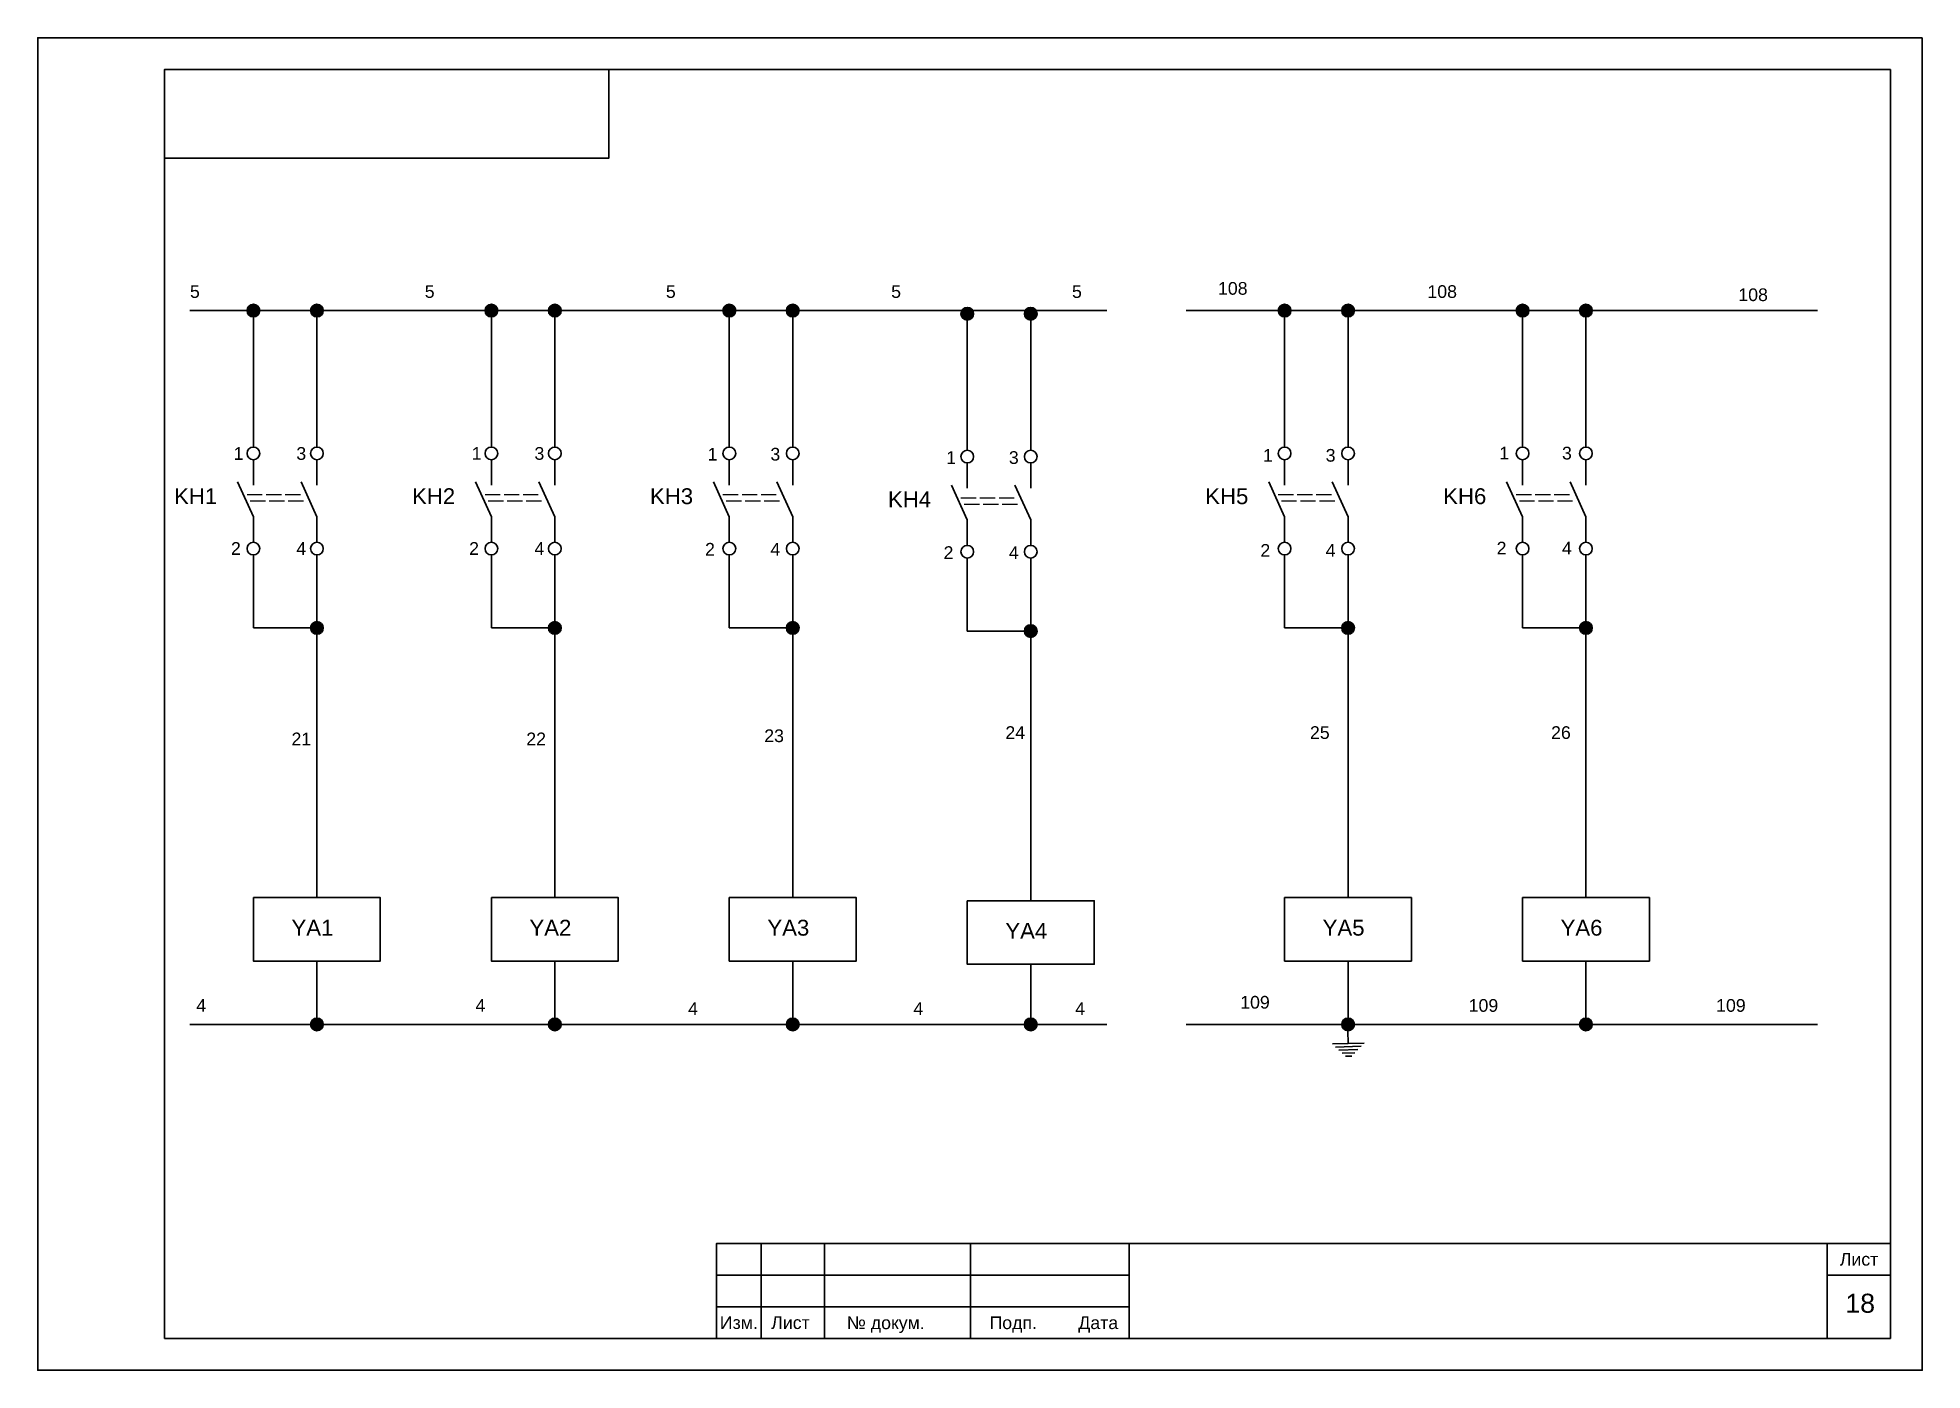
# Model space of a CAD drawing. Header units: millimetres. Extents: x 2144 to 8705, y -937 to 1906.
# Drawn here: x 6311.2 to 6608.2, y 119.6 to 329.6 of the extents above; entities that cross this region are included whole.
import ezdxf

# ---------------------------------------------------------------- set-up
doc = ezdxf.new("R2010")
doc.units = ezdxf.units.MM
doc.linetypes.add('ACAD_ISO02W100', pattern=[15, 12, -3])
for name, color, linetype, lineweight in [('Маркировка', 7, 'Continuous', 25), ('Оформление', 7, 'Continuous', 30), ('Элементы', 7, 'Continuous', 30)]:
    doc.layers.add(name, color=color, linetype=linetype, lineweight=lineweight)
doc.styles.get("Standard").update_dxf_attribs({"font": 'arial.ttf'})

msp = doc.modelspace()

# ---------------------------------------------------------------- texts
at = {"layer": 'Маркировка'}
for s, height, p in [('108', 2, (6497.23, 289.08)), ('5', 2, (6335.22, 288.58)), ('5', 2, (6372.22, 288.58)), ('5', 2, (6410.22, 288.58)), ('5', 2, (6445.72, 288.58)), ('5', 2, (6474.22, 288.58)), ('108', 2, (6530.23, 288.58)), ('108', 2, (6579.23, 288.08)), ('1', 2, (6342.1, 263.06)), ('3', 2, (6351.98, 263.06)), ('1', 2, (6379.63, 263.07)), ('3', 2, (6389.51, 263.07)), ('1', 2, (6416.81, 262.95)), ('3', 2, (6426.69, 262.95)), ('1', 2, (6454.39, 262.42)), ('3', 2, (6464.27, 262.42)), ('1', 2, (6504.32, 262.77)), ('3', 2, (6514.2, 262.77)), ('1', 2, (6541.56, 263.12)), ('3', 2, (6551.44, 263.12)), ('KH1', 2.5, (6332.72, 256.08)), ('KH2', 2.5, (6370.22, 256.08)), ('KH3', 2.5, (6407.72, 256.08)), ('KH5', 2.5, (6495.22, 256.08)), ('KH6', 2.5, (6532.72, 256.08)), ('KH4', 2.5, (6445.22, 255.58)), ('2', 2, (6341.68, 248.09)), ('4', 2, (6351.98, 248.09)), ('2', 2, (6379.21, 248.09)), ('4', 2, (6389.51, 248.09)), ('2', 2, (6416.39, 247.97)), ('4', 2, (6426.69, 247.97)), ('2', 2, (6503.91, 247.79)), ('4', 2, (6514.2, 247.79)), ('2', 2, (6541.14, 248.15)), ('4', 2, (6551.44, 248.15)), ('2', 2, (6453.98, 247.44)), ('4', 2, (6464.27, 247.44)), ('21', 2, (6351.22, 218.08)), ('22', 2, (6388.22, 218.08)), ('23', 2, (6425.72, 218.58)), ('24', 2, (6463.72, 219.08)), ('25', 2, (6511.72, 219.08)), ('26', 2, (6549.72, 219.08)), ('YA1', 2.5, (6351.22, 188.08)), ('YA2', 2.5, (6388.72, 188.08)), ('YA3', 2.5, (6426.22, 188.08)), ('YA4', 2.5, (6463.72, 187.58)), ('YA5', 2.5, (6513.72, 188.08)), ('YA6', 2.5, (6551.22, 188.08)), ('109', 2, (6500.73, 176.58)), ('4', 2, (6336.22, 176.08)), ('4', 2, (6380.22, 176.08)), ('4', 2, (6413.72, 175.58)), ('4', 2, (6449.22, 175.58)), ('4', 2, (6474.72, 175.58)), ('109', 2, (6536.73, 176.08)), ('109', 2, (6575.73, 176.08))]:
    msp.add_text(s, height=height, dxfattribs=at).set_placement(p)
at = {"layer": 'Оформление'}
for s, height, p in [('Лист', 2, (6595.22, 136.08)), ('18', 3, (6596.11, 128.65)), ('Изм.', 2, (6418.73, 126.1)), ('Лист', 2, (6426.82, 126.09)), ('№ докум.', 2, (6438.74, 126.07)), ('Подп.', 2, (6461.22, 126.08)), ('Дата', 2, (6475.22, 126.08))]:
    msp.add_text(s, height=height, dxfattribs=at).set_placement(p)

# ---------------------------------------------------------------- hatches: boundary and pattern name
at = {"layer": 'Элементы'}
h = msp.add_hatch(color=256, dxfattribs=at)
h.dxf.hatch_style = 1
h.paths.add_polyline_path([(6346.22, 286.58, 1), (6344.22, 286.58, 1)])
h = msp.add_hatch(color=256, dxfattribs=at)
h.dxf.hatch_style = 1
h.paths.add_polyline_path([(6356.22, 286.58, 1), (6354.22, 286.58, 1)])
h = msp.add_hatch(color=256, dxfattribs=at)
h.dxf.hatch_style = 1
h.paths.add_polyline_path([(6383.72, 286.58, 1), (6381.72, 286.58, 1)])
h = msp.add_hatch(color=256, dxfattribs=at)
h.dxf.hatch_style = 1
h.paths.add_polyline_path([(6393.72, 286.58, 1), (6391.72, 286.58, 1)])
h = msp.add_hatch(color=256, dxfattribs=at)
h.dxf.hatch_style = 1
h.paths.add_polyline_path([(6421.22, 286.58, 1), (6419.22, 286.58, 1)])
h = msp.add_hatch(color=256, dxfattribs=at)
h.dxf.hatch_style = 1
h.paths.add_polyline_path([(6431.22, 286.58, 1), (6429.22, 286.58, 1)])
h = msp.add_hatch(color=256, dxfattribs=at)
h.dxf.hatch_style = 1
h.paths.add_polyline_path([(6458.72, 286.08, 1), (6456.72, 286.08, 1)])
h = msp.add_hatch(color=256, dxfattribs=at)
h.dxf.hatch_style = 1
h.paths.add_polyline_path([(6468.72, 286.08, 1), (6466.72, 286.08, 1)])
h = msp.add_hatch(color=256, dxfattribs=at)
h.dxf.hatch_style = 1
h.paths.add_polyline_path([(6508.72, 286.58, 1), (6506.72, 286.58, 1)])
h = msp.add_hatch(color=256, dxfattribs=at)
h.dxf.hatch_style = 1
h.paths.add_polyline_path([(6518.72, 286.58, 1), (6516.72, 286.58, 1)])
h = msp.add_hatch(color=256, dxfattribs=at)
h.dxf.hatch_style = 1
h.paths.add_polyline_path([(6546.22, 286.58, 1), (6544.22, 286.58, 1)])
h = msp.add_hatch(color=256, dxfattribs=at)
h.dxf.hatch_style = 1
h.paths.add_polyline_path([(6556.22, 286.58, 1), (6554.22, 286.58, 1)])
h = msp.add_hatch(color=256, dxfattribs=at)
h.dxf.hatch_style = 1
h.paths.add_polyline_path([(6356.22, 236.58, 1), (6354.22, 236.58, 1)])
h = msp.add_hatch(color=256, dxfattribs=at)
h.dxf.hatch_style = 1
h.paths.add_polyline_path([(6393.72, 236.58, 1), (6391.72, 236.58, 1)])
h = msp.add_hatch(color=256, dxfattribs=at)
h.dxf.hatch_style = 1
h.paths.add_polyline_path([(6431.22, 236.58, 1), (6429.22, 236.58, 1)])
h = msp.add_hatch(color=256, dxfattribs=at)
h.dxf.hatch_style = 1
h.paths.add_polyline_path([(6468.72, 236.08, 1), (6466.72, 236.08, 1)])
h = msp.add_hatch(color=256, dxfattribs=at)
h.dxf.hatch_style = 1
h.paths.add_polyline_path([(6518.72, 236.58, 1), (6516.72, 236.58, 1)])
h = msp.add_hatch(color=256, dxfattribs=at)
h.dxf.hatch_style = 1
h.paths.add_polyline_path([(6556.22, 236.58, 1), (6554.22, 236.58, 1)])
h = msp.add_hatch(color=256, dxfattribs=at)
h.dxf.hatch_style = 1
h.paths.add_polyline_path([(6356.22, 174.08, 1), (6354.22, 174.08, 1)])
h = msp.add_hatch(color=256, dxfattribs=at)
h.dxf.hatch_style = 1
h.paths.add_polyline_path([(6393.72, 174.08, 1), (6391.72, 174.08, 1)])
h = msp.add_hatch(color=256, dxfattribs=at)
h.dxf.hatch_style = 1
h.paths.add_polyline_path([(6431.22, 174.08, 1), (6429.22, 174.08, 1)])
h = msp.add_hatch(color=256, dxfattribs=at)
h.dxf.hatch_style = 1
h.paths.add_polyline_path([(6468.72, 174.08, 1), (6466.72, 174.08, 1)])
h = msp.add_hatch(color=256, dxfattribs=at)
h.dxf.hatch_style = 1
h.paths.add_polyline_path([(6518.72, 174.08, 1), (6516.72, 174.08, 1)])
h = msp.add_hatch(color=256, dxfattribs=at)
h.dxf.hatch_style = 1
h.paths.add_polyline_path([(6556.22, 174.08, 1), (6554.22, 174.08, 1)])

# ---------------------------------------------------------------- linework, layer by layer
at = {"layer": 'Оформление'}
for p, q in [((6603.22, 324.58), (6331.22, 324.58)), ((6331.22, 324.58), (6331.22, 124.58)), ((6603.22, 124.58), (6603.22, 324.58)), ((6331.22, 124.58), (6603.22, 124.58)), ((6418.22, 124.58), (6603.22, 124.58)), ((6418.22, 124.58), (6603.22, 124.58)), ((6418.22, 124.58), (6603.22, 124.58))]:
    msp.add_line(p, q, dxfattribs=at)
at = {"layer": 'Оформление', "lineweight": 35}
msp.add_line((6483.22, 139.58), (6603.22, 139.58), dxfattribs=at)
at = {"layer": 'Оформление'}
for points in [[(6608.22, 329.58), (6311.22, 329.58), (6311.22, 119.58), (6608.22, 119.58)], [(6418.22, 124.58), (6435.22, 124.58), (6435.2, 139.58), (6418.2, 139.58)], [(6418.22, 134.58), (6483.22, 134.58), (6483.22, 139.58), (6418.22, 139.58)], [(6418.22, 124.58), (6425.22, 124.58), (6425.22, 139.58), (6418.22, 139.58)], [(6418.22, 124.58), (6458.22, 124.58), (6458.22, 139.58), (6418.22, 139.58)], [(6603.22, 124.58), (6593.22, 124.58), (6593.22, 139.58), (6603.22, 139.58)], [(6603.22, 139.58), (6593.22, 139.58), (6593.22, 134.58), (6603.22, 134.58)], [(6418.22, 129.58), (6483.22, 129.58), (6483.22, 134.58), (6418.22, 134.58)], [(6418.22, 124.58), (6483.22, 124.58), (6483.22, 129.58), (6418.22, 129.58)]]:
    msp.add_lwpolyline(points, close=True, dxfattribs=at)
at = {"layer": 'Элементы'}
for p, q in [((6335.22, 286.58), (6479.72, 286.58)), ((6345.22, 265.08), (6345.22, 286.58)), ((6355.22, 265.08), (6355.22, 286.58)), ((6382.72, 265.08), (6382.72, 286.58)), ((6392.72, 265.08), (6392.72, 286.58)), ((6420.22, 265.08), (6420.22, 286.58)), ((6430.22, 265.08), (6430.22, 286.58)), ((6457.72, 264.58), (6457.72, 286.08)), ((6467.72, 264.58), (6467.72, 286.08)), ((6492.22, 286.58), (6591.72, 286.58)), ((6507.72, 265.08), (6507.72, 286.58)), ((6517.72, 265.08), (6517.72, 286.58)), ((6545.22, 265.08), (6545.22, 286.58)), ((6555.22, 265.08), (6555.22, 286.58)), ((6345.22, 259.08), (6345.22, 263.08)), ((6355.22, 259.08), (6355.22, 263.08)), ((6382.72, 259.08), (6382.72, 263.08)), ((6392.72, 259.08), (6392.72, 263.08)), ((6420.22, 259.08), (6420.22, 263.08)), ((6430.22, 259.08), (6430.22, 263.08)), ((6457.72, 258.58), (6457.72, 262.58)), ((6467.72, 258.58), (6467.72, 262.58)), ((6507.72, 259.08), (6507.72, 263.08)), ((6517.72, 259.08), (6517.72, 263.08)), ((6545.22, 259.08), (6545.22, 263.08)), ((6555.22, 259.08), (6555.22, 263.08)), ((6345.22, 254.08), (6342.72, 259.58)), ((6355.22, 254.08), (6352.72, 259.58)), ((6382.72, 254.08), (6380.22, 259.58)), ((6392.72, 254.08), (6390.22, 259.58)), ((6420.22, 254.08), (6417.72, 259.58)), ((6430.22, 254.08), (6427.72, 259.58)), ((6457.72, 253.58), (6455.22, 259.08)), ((6467.72, 253.58), (6465.22, 259.08)), ((6507.72, 254.08), (6505.22, 259.58)), ((6517.72, 254.08), (6515.22, 259.58)), ((6545.22, 254.08), (6542.72, 259.58)), ((6555.22, 254.08), (6552.72, 259.58)), ((6345.22, 250.08), (6345.22, 254.08)), ((6355.22, 250.08), (6355.22, 254.08)), ((6382.72, 250.08), (6382.72, 254.08)), ((6392.72, 250.08), (6392.72, 254.08)), ((6420.22, 250.08), (6420.22, 254.08)), ((6430.22, 250.08), (6430.22, 254.08)), ((6457.72, 249.58), (6457.72, 253.58)), ((6467.72, 249.58), (6467.72, 253.58)), ((6507.72, 250.08), (6507.72, 254.08)), ((6517.72, 250.08), (6517.72, 254.08)), ((6545.22, 250.08), (6545.22, 254.08)), ((6555.22, 250.08), (6555.22, 254.08)), ((6345.22, 248.08), (6345.22, 236.58)), ((6355.22, 248.08), (6355.22, 204.08)), ((6382.72, 248.08), (6382.72, 236.58)), ((6392.72, 248.08), (6392.72, 204.08)), ((6420.22, 248.08), (6420.22, 236.58)), ((6430.22, 248.08), (6430.22, 204.08)), ((6457.72, 247.58), (6457.72, 236.08)), ((6467.72, 247.58), (6467.72, 203.58)), ((6507.72, 248.08), (6507.72, 236.58)), ((6517.72, 248.08), (6517.72, 204.08)), ((6545.22, 248.08), (6545.22, 236.58)), ((6555.22, 248.08), (6555.22, 204.08)), ((6345.22, 236.58), (6355.22, 236.58)), ((6382.72, 236.58), (6392.72, 236.58)), ((6420.22, 236.58), (6430.22, 236.58)), ((6457.72, 236.08), (6467.72, 236.08)), ((6507.72, 236.58), (6517.72, 236.58)), ((6545.22, 236.58), (6555.22, 236.58)), ((6355.22, 204.08), (6355.22, 194.08)), ((6392.72, 204.08), (6392.72, 194.08)), ((6430.22, 204.08), (6430.22, 194.08)), ((6467.72, 203.58), (6467.72, 193.58)), ((6517.72, 204.08), (6517.72, 194.08)), ((6555.22, 204.08), (6555.22, 194.08)), ((6355.22, 184.08), (6355.22, 175.08)), ((6392.72, 184.08), (6392.72, 175.08)), ((6430.22, 184.08), (6430.22, 175.08)), ((6467.72, 183.58), (6467.72, 174.58)), ((6517.72, 184.08), (6517.72, 175.08)), ((6555.22, 184.08), (6555.22, 175.08)), ((6335.22, 174.08), (6479.72, 174.08)), ((6492.22, 174.08), (6591.72, 174.08)), ((6517.71, 173.08), (6517.76, 171.08)), ((6515.26, 171.02), (6520.26, 171.15)), ((6515.77, 170.53), (6519.77, 170.64)), ((6516.28, 170.05), (6519.28, 170.12)), ((6516.8, 169.56), (6518.8, 169.61)), ((6517.31, 169.07), (6518.31, 169.1))]:
    msp.add_line(p, q, dxfattribs=at)
at = {"layer": 'Элементы', "linetype": 'ACAD_ISO02W100', "lineweight": 25, "ltscale": 0.2}
for p, q in [((6344.22, 257.58), (6352.72, 257.58)), ((6344.72, 256.58), (6353.22, 256.58)), ((6381.72, 257.58), (6390.22, 257.58)), ((6382.22, 256.58), (6390.72, 256.58)), ((6419.22, 257.58), (6427.72, 257.58)), ((6419.72, 256.58), (6428.22, 256.58)), ((6456.72, 257.08), (6465.22, 257.08)), ((6457.22, 256.08), (6465.72, 256.08)), ((6506.72, 257.58), (6515.22, 257.58)), ((6507.22, 256.58), (6515.72, 256.58)), ((6544.22, 257.58), (6552.72, 257.58)), ((6544.72, 256.58), (6553.22, 256.58))]:
    msp.add_line(p, q, dxfattribs=at)
at = {"layer": 'Элементы'}
for points in [[(6401.22, 324.58), (6401.22, 310.58), (6331.22, 310.58), (6331.22, 324.58)], [(6345.22, 194.08), (6365.22, 194.08), (6365.22, 184.08), (6345.22, 184.08)], [(6382.72, 194.08), (6402.72, 194.08), (6402.72, 184.08), (6382.72, 184.08)], [(6420.22, 194.08), (6440.22, 194.08), (6440.22, 184.08), (6420.22, 184.08)], [(6457.72, 193.58), (6477.72, 193.58), (6477.72, 183.58), (6457.72, 183.58)], [(6507.72, 194.08), (6527.72, 194.08), (6527.72, 184.08), (6507.72, 184.08)], [(6545.22, 194.08), (6565.22, 194.08), (6565.22, 184.08), (6545.22, 184.08)]]:
    msp.add_lwpolyline(points, close=True, dxfattribs=at)
for centre in [(6345.22, 286.58), (6355.22, 286.58), (6382.72, 286.58), (6392.72, 286.58), (6420.22, 286.58), (6430.22, 286.58), (6457.72, 286.08), (6467.72, 286.08), (6507.72, 286.58), (6517.72, 286.58), (6545.22, 286.58), (6555.22, 286.58), (6345.22, 264.08), (6355.22, 264.08), (6382.72, 264.08), (6392.72, 264.08), (6420.22, 264.08), (6430.22, 264.08), (6457.72, 263.58), (6467.72, 263.58), (6507.72, 264.08), (6517.72, 264.08), (6545.22, 264.08), (6555.22, 264.08), (6345.22, 249.08), (6355.22, 249.08), (6382.72, 249.08), (6392.72, 249.08), (6420.22, 249.08), (6430.22, 249.08), (6457.72, 248.58), (6467.72, 248.58), (6507.72, 249.08), (6517.72, 249.08), (6545.22, 249.08), (6555.22, 249.08), (6355.22, 236.58), (6392.72, 236.58), (6430.22, 236.58), (6467.72, 236.08), (6517.72, 236.58), (6555.22, 236.58), (6355.22, 174.08), (6392.72, 174.08), (6430.22, 174.08), (6467.72, 174.08), (6517.72, 174.08), (6555.22, 174.08)]:
    msp.add_circle(centre, 1, dxfattribs=at)

msp.set_redraw_order([(e.dxf.handle, doc.entitydb.next_handle()) for e in msp.query("TEXT MTEXT ATTDEF DIMENSION ARC_DIMENSION")])  # texts and dimensions are drawn at this point

doc.saveas('drawing.dxf')
